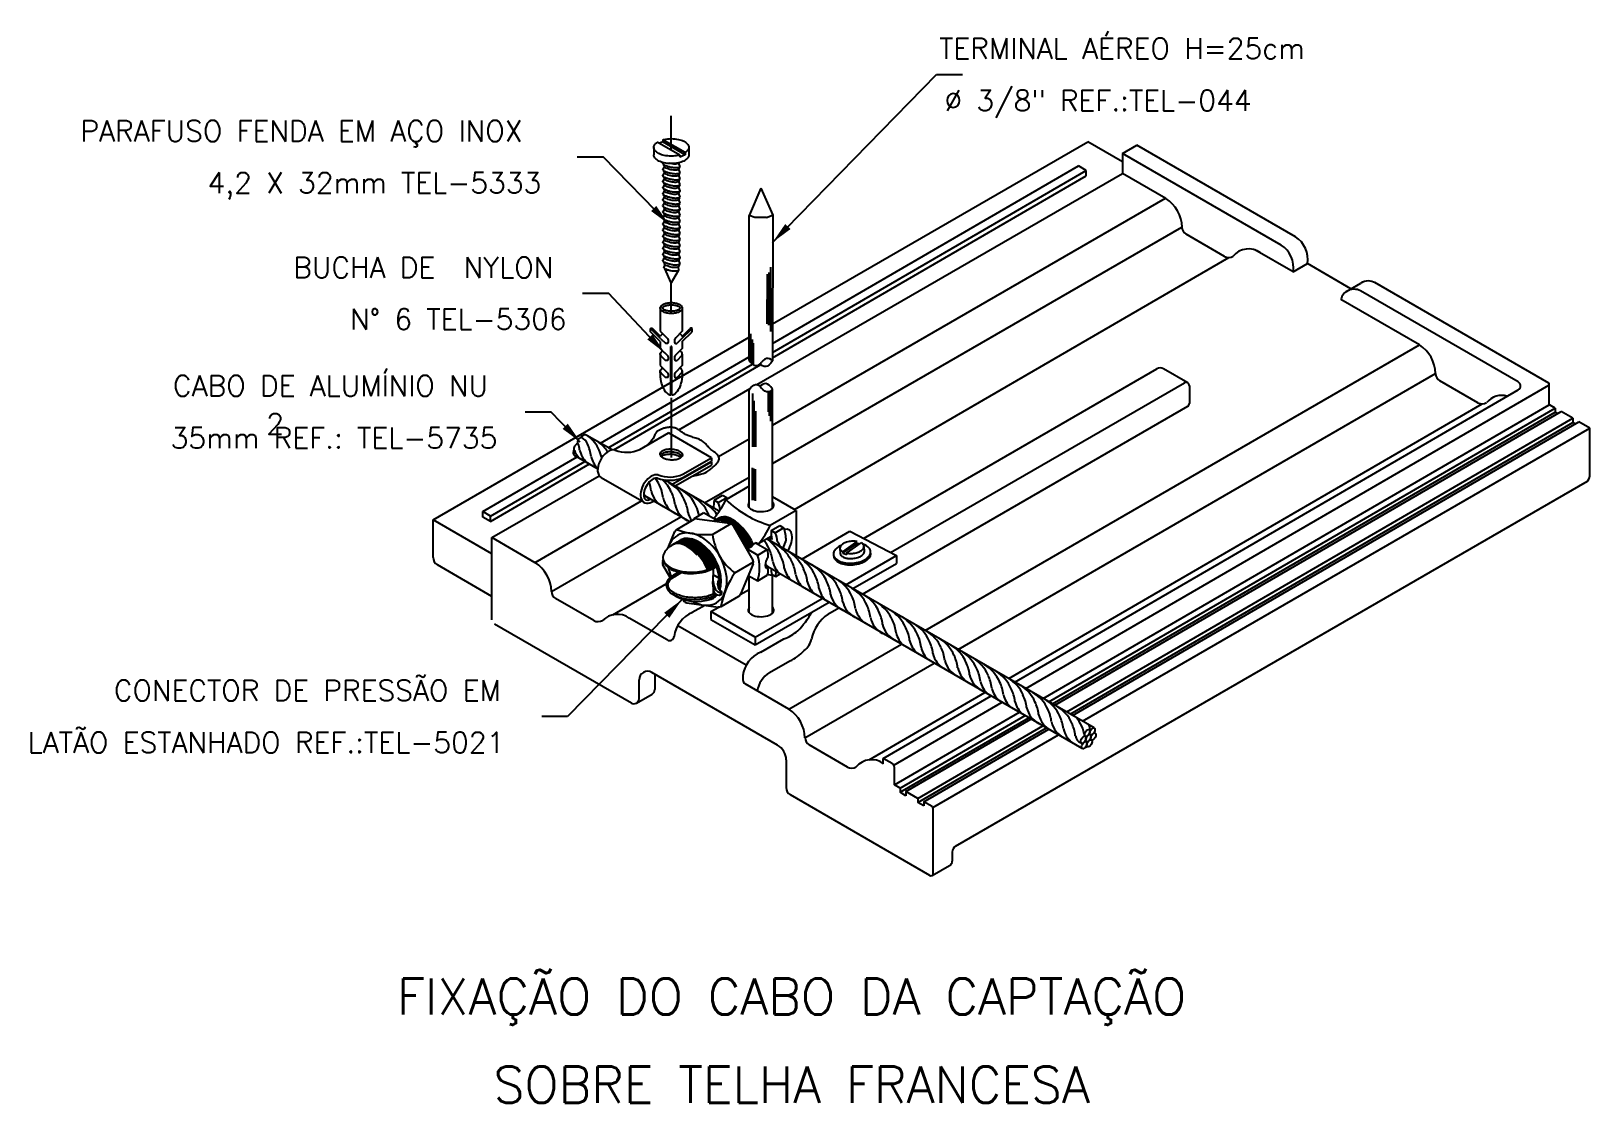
# Model space of a CAD drawing. Header units: millimetres. Extents: x -5651.9 to -5636.8, y -4743.5 to -4733.2.
import ezdxf
from ezdxf.enums import TextEntityAlignment as Align

# ---------------------------------------------------------------- set-up
doc = ezdxf.new("R2010")
doc.units = ezdxf.units.MM
doc.header["$LTSCALE"] = 10
doc.linetypes.add('DASHDOT', pattern=[1, 0.5, -0.25, 0, -0.25])
doc.layers.add('Termotécnica', color=7, linetype='Continuous')
doc.styles.add('r140', font='romans.shx')
doc.styles.add('r80', font='romans.shx')

msp = doc.modelspace()

# ---------------------------------------------------------------- texts
at = {"layer": 'Termotécnica', "color": 2, "style": 'r80'}
for s, p in [('TERMINAL AÉREO H=25cm', (-5643.096, -4733.462)), ('%%C 3/8" REF.:TEL-044', (-5643.045, -4733.965)), ('PARAFUSO FENDA EM AÇO INOX', (-5651.388, -4734.259)), ('4,2 X 32mm TEL-5333', (-5650.16, -4734.759)), ('BUCHA DE  NYLON', (-5649.333, -4735.576)), ('N%%D 6 TEL-5306', (-5648.784, -4736.076)), ('CABO DE ALUMÍNIO NU ', (-5650.494, -4736.718)), ('35mm REF.: TEL-5735', (-5650.516, -4737.222)), ('2', (-5649.593, -4737.086)), ('CONECTOR DE PRESSÃO EM', (-5651.065, -4739.659)), ('LATÃO ESTANHADO REF.:TEL-5021', (-5651.897, -4740.161))]:
    msp.add_text(s, height=0.2, dxfattribs=at).set_placement(p)
at = {"layer": 'Termotécnica', "color": 5, "style": 'r140'}
for s, p in [('FIXAÇÃO DO CABO DA CAPTAÇÃO', (-5644.52, -4742.793)), ('SOBRE TELHA FRANCESA', (-5644.52, -4743.644))]:
    msp.add_text(s, height=0.35, dxfattribs=at).set_placement(p, align=Align.BOTTOM_CENTER)

# ---------------------------------------------------------------- linework, layer by layer
at = {"layer": 'Termotécnica', "color": 2}
for p, q in [((-5644.704, -4735.234), (-5643.121, -4733.615)), ((-5643.121, -4733.615), (-5642.871, -4733.615)), ((-5645.851, -4734.317), (-5645.851, -4734.39)), ((-5645.6, -4734.392), (-5645.817, -4734.267)), ((-5645.764, -4734.264), (-5645.797, -4734.278)), ((-5645.547, -4734.368), (-5645.764, -4734.243)), ((-5645.764, -4734.243), (-5645.764, -4734.264)), ((-5645.547, -4734.389), (-5645.764, -4734.264)), ((-5645.513, -4734.317), (-5645.513, -4734.39)), ((-5644.704, -4736.02), (-5641.661, -4734.263)), ((-5641.325, -4734.458), (-5641.661, -4734.263)), ((-5646.591, -4734.409), (-5646.341, -4734.409)), ((-5645.705, -4735.06), (-5646.341, -4734.409)), ((-5645.614, -4734.469), (-5645.599, -4734.504)), ((-5645.547, -4734.389), (-5645.6, -4734.413)), ((-5645.6, -4734.392), (-5645.6, -4734.413)), ((-5645.547, -4734.368), (-5645.547, -4734.389)), ((-5645.749, -4734.499), (-5645.764, -4734.528)), ((-5645.749, -4734.558), (-5645.764, -4734.586)), ((-5645.749, -4734.616), (-5645.764, -4734.645)), ((-5645.761, -4734.478), (-5645.749, -4734.499)), ((-5645.761, -4734.536), (-5645.749, -4734.558)), ((-5645.761, -4734.595), (-5645.749, -4734.616)), ((-5645.603, -4734.509), (-5645.614, -4734.528)), ((-5645.614, -4734.528), (-5645.599, -4734.563)), ((-5645.603, -4734.568), (-5645.614, -4734.586)), ((-5645.614, -4734.586), (-5645.599, -4734.621)), ((-5644.855, -4736.607), (-5641.325, -4734.569)), ((-5644.704, -4736.21), (-5641.75, -4734.496)), ((-5644.704, -4736.297), (-5641.675, -4734.539)), ((-5644.704, -4736.348), (-5641.675, -4734.591)), ((-5641.675, -4734.539), (-5641.75, -4734.496)), ((-5641.675, -4734.591), (-5641.675, -4734.539)), ((-5640.906, -4734.81), (-5641.325, -4734.569)), ((-5645.749, -4734.675), (-5645.764, -4734.704)), ((-5645.749, -4734.734), (-5645.764, -4734.762)), ((-5645.761, -4734.653), (-5645.749, -4734.675)), ((-5645.761, -4734.712), (-5645.749, -4734.734)), ((-5645.761, -4734.771), (-5645.749, -4734.792)), ((-5645.603, -4734.627), (-5645.614, -4734.645)), ((-5645.614, -4734.645), (-5645.599, -4734.68)), ((-5645.603, -4734.685), (-5645.614, -4734.704)), ((-5645.614, -4734.704), (-5645.599, -4734.738)), ((-5645.603, -4734.744), (-5645.614, -4734.762)), ((-5645.614, -4734.762), (-5645.599, -4734.797)), ((-5644.817, -4734.71), (-5644.929, -4734.974)), ((-5644.817, -4734.71), (-5644.703, -4734.973)), ((-5645.749, -4734.792), (-5645.764, -4734.821)), ((-5645.749, -4734.851), (-5645.764, -4734.879)), ((-5645.749, -4734.91), (-5645.764, -4734.938)), ((-5645.761, -4734.829), (-5645.749, -4734.851)), ((-5645.761, -4734.888), (-5645.749, -4734.91)), ((-5645.603, -4734.803), (-5645.614, -4734.821)), ((-5645.614, -4734.821), (-5645.599, -4734.856)), ((-5645.603, -4734.861), (-5645.614, -4734.88)), ((-5645.614, -4734.88), (-5645.599, -4734.914)), ((-5645.603, -4734.92), (-5645.614, -4734.938)), ((-5644.704, -4736.999), (-5640.909, -4734.809)), ((-5645.749, -4734.968), (-5645.764, -4734.997)), ((-5645.749, -4735.027), (-5645.764, -4735.055)), ((-5645.761, -4734.947), (-5645.749, -4734.968)), ((-5645.761, -4735.005), (-5645.749, -4735.027)), ((-5645.761, -4735.064), (-5645.749, -4735.086)), ((-5645.614, -4734.938), (-5645.599, -4734.973)), ((-5645.603, -4734.978), (-5645.614, -4734.997)), ((-5645.614, -4734.997), (-5645.599, -4735.032)), ((-5645.603, -4735.037), (-5645.614, -4735.056)), ((-5645.614, -4735.056), (-5645.599, -4735.09)), ((-5644.929, -4736.374), (-5644.929, -4734.974)), ((-5644.876, -4734.994), (-5644.929, -4734.974)), ((-5644.764, -4734.994), (-5644.876, -4734.994)), ((-5644.764, -4734.994), (-5644.704, -4734.973)), ((-5644.704, -4734.973), (-5644.704, -4734.972)), ((-5644.703, -4734.973), (-5644.704, -4736.376)), ((-5645.749, -4735.086), (-5645.764, -4735.114)), ((-5645.749, -4735.144), (-5645.764, -4735.173)), ((-5645.749, -4735.203), (-5645.764, -4735.231)), ((-5645.761, -4735.123), (-5645.749, -4735.144)), ((-5645.761, -4735.181), (-5645.749, -4735.203)), ((-5645.603, -4735.096), (-5645.614, -4735.114)), ((-5645.614, -4735.114), (-5645.599, -4735.149)), ((-5645.603, -4735.154), (-5645.614, -4735.173)), ((-5645.614, -4735.173), (-5645.599, -4735.208)), ((-5645.603, -4735.213), (-5645.614, -4735.231)), ((-5644.704, -4737.37), (-5640.751, -4735.087)), ((-5640.341, -4735.369), (-5640.71, -4735.156)), ((-5645.749, -4735.261), (-5645.764, -4735.29)), ((-5645.749, -4735.32), (-5645.764, -4735.349)), ((-5645.761, -4735.24), (-5645.749, -4735.261)), ((-5645.761, -4735.298), (-5645.749, -4735.32)), ((-5645.761, -4735.357), (-5645.749, -4735.379)), ((-5645.614, -4735.231), (-5645.599, -4735.266)), ((-5645.603, -4735.272), (-5645.614, -4735.29)), ((-5645.614, -4735.29), (-5645.599, -4735.325)), ((-5645.603, -4735.33), (-5645.614, -4735.349)), ((-5645.614, -4735.349), (-5645.599, -4735.383)), ((-5639.678, -4735.519), (-5640.047, -4735.307)), ((-5645.749, -4735.379), (-5645.764, -4735.407)), ((-5645.749, -4735.439), (-5645.759, -4735.418)), ((-5645.745, -4735.448), (-5645.753, -4735.473)), ((-5645.682, -4735.625), (-5645.745, -4735.486)), ((-5645.617, -4735.509), (-5645.682, -4735.625)), ((-5645.617, -4735.471), (-5645.612, -4735.503)), ((-5645.603, -4735.389), (-5645.614, -4735.407)), ((-5645.614, -4735.407), (-5645.599, -4735.442)), ((-5645.602, -4735.447), (-5645.614, -4735.468)), ((-5644.493, -4737.812), (-5640.3, -4735.38)), ((-5646.539, -4735.726), (-5646.289, -4735.726)), ((-5645.744, -4736.302), (-5646.289, -4735.726)), ((-5638.458, -4736.224), (-5639.217, -4735.786)), ((-5645.788, -4735.868), (-5645.788, -4736.092)), ((-5645.576, -4735.868), (-5645.576, -4736.092)), ((-5645.782, -4736.164), (-5645.882, -4736.064)), ((-5645.882, -4736.097), (-5645.882, -4736.064)), ((-5645.788, -4736.192), (-5645.882, -4736.097)), ((-5645.787, -4736.142), (-5645.863, -4736.067)), ((-5645.788, -4736.092), (-5645.721, -4736.158)), ((-5645.576, -4736.092), (-5645.642, -4736.158)), ((-5645.582, -4736.164), (-5645.482, -4736.064)), ((-5645.576, -4736.142), (-5645.501, -4736.067)), ((-5645.576, -4736.192), (-5645.482, -4736.097)), ((-5645.482, -4736.097), (-5645.482, -4736.064)), ((-5647.982, -4737.913), (-5644.929, -4736.15)), ((-5645.788, -4736.192), (-5645.788, -4736.258)), ((-5645.788, -4736.258), (-5645.719, -4736.327)), ((-5645.782, -4736.164), (-5645.739, -4736.207)), ((-5645.688, -4736.709), (-5645.688, -4736.238)), ((-5645.676, -4736.238), (-5645.688, -4736.238)), ((-5645.676, -4736.709), (-5645.676, -4736.238)), ((-5645.576, -4736.258), (-5645.644, -4736.327)), ((-5645.582, -4736.164), (-5645.625, -4736.207)), ((-5645.576, -4736.192), (-5645.576, -4736.258)), ((-5643.23, -4738.979), (-5638.458, -4736.224)), ((-5646.365, -4737.173), (-5644.929, -4736.34)), ((-5646.29, -4737.216), (-5644.899, -4736.409)), ((-5646.237, -4737.237), (-5644.818, -4736.414)), ((-5645.788, -4736.313), (-5645.788, -4736.423)), ((-5645.788, -4736.423), (-5645.719, -4736.492)), ((-5645.782, -4736.329), (-5645.739, -4736.373)), ((-5645.576, -4736.423), (-5645.644, -4736.492)), ((-5645.582, -4736.329), (-5645.625, -4736.373)), ((-5645.576, -4736.313), (-5645.576, -4736.423)), ((-5645.782, -4736.494), (-5645.739, -4736.538)), ((-5645.582, -4736.494), (-5645.625, -4736.538)), ((-5642.912, -4739.163), (-5638.302, -4736.501)), ((-5637.893, -4736.782), (-5638.261, -4736.57)), ((-5645.61, -4737.043), (-5644.92, -4736.644)), ((-5644.929, -4737.796), (-5644.929, -4736.66)), ((-5644.704, -4737.796), (-5644.704, -4736.651)), ((-5646.843, -4736.872), (-5647.093, -4736.872)), ((-5646.561, -4737.161), (-5646.843, -4736.872)), ((-5642.423, -4739.445), (-5637.852, -4736.793)), ((-5642.035, -4739.669), (-5637.148, -4736.833)), ((-5641.979, -4739.701), (-5637.091, -4736.866)), ((-5637.148, -4736.833), (-5637.203, -4736.801)), ((-5637.148, -4736.833), (-5637.148, -4736.873)), ((-5637.125, -4736.886), (-5637.148, -4736.873)), ((-5636.976, -4736.932), (-5637.091, -4736.866)), ((-5641.864, -4739.767), (-5636.976, -4736.932)), ((-5641.807, -4739.8), (-5636.92, -4736.965)), ((-5641.712, -4739.855), (-5636.813, -4737.026)), ((-5636.976, -4736.932), (-5636.976, -4736.972)), ((-5636.954, -4736.985), (-5636.976, -4736.972)), ((-5636.813, -4737.026), (-5636.92, -4736.965)), ((-5636.813, -4737.488), (-5636.813, -4737.026)), ((-5646.252, -4737.238), (-5646.497, -4737.097)), ((-5645.987, -4737.233), (-5645.71, -4737.073)), ((-5645.295, -4737.313), (-5645.71, -4737.073)), ((-5645.226, -4737.301), (-5644.929, -4737.129)), ((-5647.503, -4737.833), (-5646.591, -4737.304)), ((-5646.394, -4737.419), (-5646.611, -4737.294)), ((-5645.572, -4737.473), (-5645.295, -4737.313)), ((-5645.295, -4737.313), (-5645.295, -4737.345)), ((-5647.428, -4737.877), (-5646.516, -4737.348)), ((-5647.428, -4737.928), (-5646.472, -4737.373)), ((-5645.673, -4737.569), (-5645.295, -4737.351)), ((-5645.645, -4737.585), (-5645.295, -4737.383)), ((-5645.571, -4737.504), (-5645.295, -4737.345)), ((-5645.295, -4737.351), (-5645.3, -4737.348)), ((-5645.295, -4737.351), (-5645.295, -4737.383)), ((-5647.414, -4738.084), (-5646.38, -4737.487)), ((-5645.945, -4737.745), (-5646.36, -4737.506)), ((-5645.22, -4737.83), (-5645.745, -4737.528)), ((-5645.361, -4737.749), (-5644.929, -4737.5)), ((-5644.929, -4737.587), (-5645.155, -4737.718)), ((-5642.937, -4741.062), (-5636.835, -4737.539)), ((-5646.998, -4738.324), (-5645.97, -4737.73)), ((-5645.938, -4737.681), (-5645.948, -4737.676)), ((-5645.503, -4737.932), (-5645.938, -4737.681)), ((-5644.477, -4737.822), (-5644.704, -4737.691)), ((-5647.414, -4738.241), (-5647.982, -4737.913)), ((-5647.982, -4738.275), (-5647.982, -4737.913)), ((-5647.503, -4737.885), (-5647.503, -4737.833)), ((-5647.428, -4737.877), (-5647.503, -4737.833)), ((-5647.428, -4737.928), (-5647.503, -4737.885)), ((-5647.428, -4737.928), (-5647.428, -4737.877)), ((-5646.84, -4738.603), (-5645.591, -4737.882)), ((-5644.477, -4737.822), (-5644.726, -4737.966)), ((-5644.477, -4737.822), (-5644.477, -4738.259)), ((-5644.717, -4738.072), (-5644.837, -4738.142)), ((-5644.422, -4738.291), (-5643.957, -4738.023)), ((-5643.957, -4738.023), (-5643.509, -4738.257)), ((-5646.995, -4738.326), (-5647.414, -4738.084)), ((-5647.414, -4738.876), (-5647.414, -4738.084)), ((-5644.957, -4738.193), (-5644.953, -4738.185)), ((-5644.955, -4738.196), (-5644.909, -4738.169)), ((-5644.953, -4738.185), (-5644.941, -4738.187)), ((-5644.941, -4738.187), (-5644.935, -4738.175)), ((-5644.935, -4738.175), (-5644.923, -4738.177)), ((-5644.923, -4738.177), (-5644.917, -4738.164)), ((-5644.917, -4738.164), (-5644.906, -4738.165)), ((-5644.909, -4738.169), (-5644.892, -4738.146)), ((-5644.906, -4738.165), (-5644.9, -4738.154)), ((-5644.9, -4738.154), (-5644.898, -4738.154)), ((-5644.892, -4738.146), (-5644.868, -4738.133)), ((-5644.2, -4738.42), (-5644.759, -4738.096)), ((-5644.054, -4738.187), (-5644.05, -4738.237)), ((-5644.027, -4738.22), (-5643.886, -4738.122)), ((-5644.027, -4738.22), (-5644.026, -4738.234)), ((-5644.026, -4738.234), (-5643.884, -4738.136)), ((-5643.989, -4738.233), (-5643.848, -4738.135)), ((-5643.987, -4738.232), (-5643.987, -4738.243)), ((-5643.884, -4738.136), (-5643.862, -4738.145)), ((-5643.817, -4738.217), (-5643.821, -4738.168)), ((-5647.414, -4738.651), (-5647.941, -4738.347)), ((-5645.297, -4738.392), (-5645.291, -4738.38)), ((-5645.291, -4738.38), (-5645.279, -4738.382)), ((-5645.279, -4738.382), (-5645.273, -4738.37)), ((-5645.273, -4738.37), (-5645.261, -4738.372)), ((-5645.23, -4738.354), (-5645.265, -4738.374)), ((-5645.261, -4738.372), (-5645.256, -4738.36)), ((-5645.256, -4738.36), (-5645.244, -4738.362)), ((-5645.244, -4738.362), (-5645.238, -4738.349)), ((-5645.238, -4738.35), (-5645.232, -4738.351)), ((-5644.416, -4738.56), (-5644.774, -4738.354)), ((-5644.056, -4738.329), (-5644.077, -4738.317)), ((-5644.026, -4738.234), (-5643.988, -4738.248)), ((-5643.996, -4738.538), (-5643.509, -4738.257)), ((-5643.989, -4738.233), (-5643.988, -4738.248)), ((-5643.93, -4738.576), (-5643.509, -4738.333)), ((-5643.509, -4738.257), (-5643.509, -4738.333)), ((-5646.245, -4738.828), (-5645.731, -4738.53)), ((-5645.609, -4738.416), (-5645.66, -4738.445)), ((-5645.583, -4738.421), (-5645.651, -4738.461)), ((-5645.316, -4738.4), (-5645.309, -4738.391)), ((-5645.309, -4738.391), (-5645.297, -4738.392)), ((-5644.929, -4738.81), (-5644.929, -4738.454)), ((-5644.704, -4738.81), (-5644.704, -4738.451)), ((-5644.691, -4738.45), (-5644.697, -4738.454)), ((-5641.598, -4739.921), (-5644.2, -4738.42)), ((-5646.43, -4738.884), (-5646.799, -4738.671)), ((-5645.578, -4738.681), (-5646.683, -4739.812)), ((-5645.291, -4738.673), (-5645.255, -4738.652)), ((-5645.247, -4738.633), (-5645.265, -4738.643)), ((-5645.016, -4738.634), (-5644.929, -4738.584)), ((-5644.873, -4739.044), (-5644.225, -4738.67)), ((-5641.714, -4740.12), (-5644.416, -4738.56)), ((-5645.3, -4738.798), (-5645.223, -4738.754)), ((-5645.3, -4738.798), (-5645.3, -4738.874)), ((-5644.873, -4739.044), (-5645.3, -4738.798)), ((-5644.873, -4739.12), (-5644.159, -4738.708)), ((-5646.067, -4739.682), (-5647.389, -4738.918)), ((-5645.721, -4739.072), (-5646.088, -4738.86)), ((-5645.3, -4738.874), (-5644.873, -4739.12)), ((-5644.873, -4739.044), (-5644.873, -4739.12)), ((-5644.547, -4739.74), (-5643.46, -4739.112)), ((-5644.655, -4740.087), (-5645.87, -4739.385)), ((-5645.841, -4739.402), (-5645.841, -4739.551)), ((-5644.391, -4740.016), (-5643.143, -4739.295)), ((-5645.993, -4739.639), (-5645.993, -4739.456)), ((-5644.547, -4739.74), (-5644.968, -4739.496)), ((-5643.773, -4740.228), (-5642.653, -4739.578)), ((-5646.018, -4739.682), (-5645.866, -4739.594)), ((-5646.683, -4739.812), (-5646.933, -4739.812)), ((-5643.472, -4740.502), (-5642.265, -4739.802)), ((-5643.416, -4740.535), (-5642.209, -4739.835)), ((-5643.301, -4740.601), (-5642.094, -4739.901)), ((-5643.244, -4740.634), (-5642.038, -4739.934)), ((-5643.156, -4740.688), (-5641.943, -4739.988)), ((-5643.982, -4740.298), (-5644.35, -4740.085)), ((-5644.573, -4740.229), (-5644.573, -4740.497)), ((-5643.472, -4740.502), (-5643.528, -4740.47)), ((-5643.186, -4741.345), (-5644.532, -4740.568)), ((-5643.472, -4740.502), (-5643.472, -4740.542)), ((-5643.416, -4740.575), (-5643.472, -4740.542)), ((-5643.416, -4740.535), (-5643.416, -4740.575)), ((-5643.301, -4740.601), (-5643.416, -4740.535)), ((-5643.301, -4740.601), (-5643.301, -4740.641)), ((-5643.164, -4740.68), (-5643.244, -4740.634)), ((-5643.244, -4740.634), (-5643.244, -4740.674)), ((-5643.244, -4740.674), (-5643.301, -4740.641)), ((-5643.153, -4741.326), (-5643.153, -4740.7)), ((-5642.97, -4741.119), (-5642.97, -4741.206)), ((-5643.164, -4741.345), (-5642.995, -4741.249))]:
    msp.add_line(p, q, dxfattribs=at)
at = {"layer": 'Termotécnica', "color": 1, "linetype": 'DASHDOT'}
for p, q in [((-5645.682, -4734.345), (-5645.682, -4734.013)), ((-5645.682, -4735.922), (-5645.682, -4735.625)), ((-5645.681, -4737.31), (-5645.681, -4736.735))]:
    msp.add_line(p, q, dxfattribs=at)
at = {"layer": 'Termotécnica', "color": 3}
for p, q in [((-5641.325, -4734.375), (-5641.186, -4734.295)), ((-5639.655, -4735.18), (-5641.186, -4734.295)), ((-5641.325, -4734.375), (-5641.325, -4734.569)), ((-5639.793, -4735.26), (-5641.325, -4734.375)), ((-5639.678, -4735.519), (-5639.54, -4735.439)), ((-5639.119, -4735.682), (-5639.54, -4735.439)), ((-5639.161, -4735.707), (-5639.023, -4735.627)), ((-5637.209, -4736.592), (-5638.89, -4735.621)), ((-5637.504, -4736.581), (-5639.028, -4735.701)), ((-5643.827, -4738.091), (-5640.995, -4736.455)), ((-5640.695, -4736.59), (-5640.929, -4736.455)), ((-5643.564, -4738.228), (-5640.728, -4736.59)), ((-5642.365, -4739.478), (-5637.504, -4736.658)), ((-5642.258, -4739.54), (-5637.209, -4736.611)), ((-5640.679, -4736.619), (-5640.679, -4736.788)), ((-5637.204, -4736.801), (-5637.204, -4736.601)), ((-5643.836, -4738.63), (-5640.695, -4736.816)), ((-5642.091, -4739.636), (-5637.204, -4736.801)), ((-5645.479, -4738.805), (-5645.359, -4738.736)), ((-5644.169, -4738.822), (-5644.063, -4738.761)), ((-5644.958, -4739.316), (-5645.62, -4738.934)), ((-5644.818, -4739.191), (-5644.596, -4739.062)), ((-5644.734, -4739.387), (-5644.539, -4739.274)), ((-5644.99, -4739.416), (-5644.99, -4739.458)), ((-5643.635, -4740.215), (-5642.595, -4739.612)), ((-5643.534, -4740.28), (-5642.488, -4739.673)), ((-5643.528, -4740.47), (-5642.321, -4739.77)), ((-5641.687, -4740.11), (-5641.668, -4740.099)), ((-5643.635, -4740.266), (-5643.635, -4740.215)), ((-5643.55, -4740.264), (-5643.635, -4740.215)), ((-5643.528, -4740.47), (-5643.528, -4740.302))]:
    msp.add_line(p, q, dxfattribs=at)
at = {"layer": 'Termotécnica', "color": 1}
for p, q in [((-5644.721, -4735.786), (-5644.721, -4735.475)), ((-5644.756, -4735.54), (-5644.756, -4735.787)), ((-5644.739, -4735.525), (-5644.739, -4735.787)), ((-5644.756, -4736.021), (-5644.756, -4735.787)), ((-5644.739, -4736.032), (-5644.739, -4735.787)), ((-5644.721, -4736.096), (-5644.721, -4735.786)), ((-5644.916, -4736.118), (-5644.916, -4736.385)), ((-5644.902, -4736.171), (-5644.902, -4736.4)), ((-5644.887, -4736.411), (-5644.887, -4736.208)), ((-5644.898, -4736.693), (-5644.898, -4737.209)), ((-5644.748, -4736.677), (-5644.748, -4736.871)), ((-5644.734, -4736.907), (-5644.734, -4736.673)), ((-5644.72, -4736.96), (-5644.72, -4736.666)), ((-5644.884, -4736.765), (-5644.884, -4737.209)), ((-5644.87, -4736.862), (-5644.87, -4737.209)), ((-5642.001, -4739.689), (-5637.148, -4736.873)), ((-5641.829, -4739.787), (-5636.976, -4736.972)), ((-5644.898, -4737.722), (-5644.898, -4737.409)), ((-5644.884, -4737.722), (-5644.884, -4737.416)), ((-5644.87, -4737.729), (-5644.87, -4737.423)), ((-5645.268, -4737.722), (-5645.186, -4737.674)), ((-5645.268, -4737.722), (-5645.229, -4737.744)), ((-5645.229, -4737.744), (-5645.147, -4737.697)), ((-5645.186, -4737.674), (-5645.147, -4737.697)), ((-5645.63, -4738.006), (-5645.46, -4737.907)), ((-5645.462, -4737.898), (-5645.37, -4737.845)), ((-5645.462, -4737.898), (-5645.452, -4737.904)), ((-5645.433, -4737.902), (-5645.12, -4737.944)), ((-5645.251, -4737.913), (-5645.37, -4737.845)), ((-5645.713, -4738.183), (-5645.649, -4738.026)), ((-5645.283, -4738.053), (-5645.104, -4737.949)), ((-5645.089, -4737.965), (-5644.895, -4738.3)), ((-5644.717, -4738.015), (-5644.635, -4737.968)), ((-5644.717, -4738.015), (-5644.678, -4738.037)), ((-5644.678, -4738.037), (-5644.597, -4737.99)), ((-5644.635, -4737.968), (-5644.597, -4737.99)), ((-5644.951, -4738.193), (-5644.848, -4738.252)), ((-5644.87, -4738.134), (-5644.756, -4738.199)), ((-5644.848, -4738.252), (-5644.756, -4738.199)), ((-5644.713, -4738.101), (-5644.74, -4738.085)), ((-5645.765, -4738.309), (-5645.761, -4738.299)), ((-5645.693, -4738.468), (-5645.763, -4738.347)), ((-5645.279, -4738.382), (-5645.279, -4738.442)), ((-5645.069, -4738.424), (-5644.89, -4738.321)), ((-5644.893, -4738.337), (-5645.013, -4738.629)), ((-5645.218, -4738.478), (-5645.279, -4738.442)), ((-5644.939, -4738.448), (-5644.848, -4738.5)), ((-5644.848, -4738.5), (-5644.756, -4738.447)), ((-5644.713, -4738.438), (-5644.674, -4738.46)), ((-5644.674, -4738.46), (-5644.631, -4738.435)), ((-5645.571, -4738.679), (-5645.563, -4738.692)), ((-5645.279, -4738.573), (-5645.279, -4738.638)), ((-5645.27, -4738.643), (-5645.279, -4738.638)), ((-5645.204, -4738.613), (-5645.195, -4738.608)), ((-5645.202, -4738.748), (-5645.031, -4738.65)), ((-5645.532, -4738.713), (-5645.229, -4738.754)), ((-5643.472, -4740.542), (-5642.231, -4739.822)), ((-5643.301, -4740.641), (-5642.06, -4739.921))]:
    msp.add_line(p, q, dxfattribs=at)
at = {"layer": 'Termotécnica', "color": 2}
for points in [[(-5645.851, -4734.317, -0.174705), (-5645.841, -4734.289, -0.06738), (-5645.817, -4734.267, -0.064948)], [(-5645.6, -4734.392, -0.016409), (-5645.614, -4734.395, -0.051099), (-5645.682, -4734.402, -0.051099), (-5645.751, -4734.395, -0.064948), (-5645.802, -4734.377, -0.104203), (-5645.841, -4734.346, -0.174705), (-5645.851, -4734.317, -0.174705)], [(-5645.764, -4734.243, -0.016409), (-5645.751, -4734.24, -0.051099), (-5645.682, -4734.233, -0.051099), (-5645.614, -4734.24, -0.064948), (-5645.562, -4734.258, -0.104203), (-5645.523, -4734.289, -0.174705), (-5645.513, -4734.317, -0.174705), (-5645.523, -4734.346, -0.06738), (-5645.547, -4734.368, -0.064948)], [(-5645.513, -4734.39, -0.174705), (-5645.523, -4734.418, -0.104203), (-5645.562, -4734.449, -0.064948), (-5645.614, -4734.467, -0.051099), (-5645.682, -4734.474, -0.051099), (-5645.751, -4734.467, -0.064948), (-5645.802, -4734.449, -0.104203), (-5645.841, -4734.418, -0.174705), (-5645.851, -4734.39, -0.174705)], [(-5645.787, -4736.142, -0.122515), (-5645.781, -4736.13, -0.074458), (-5645.764, -4736.115, -0.064948)], [(-5645.576, -4736.142, 0.122515), (-5645.582, -4736.13, 0.074458), (-5645.599, -4736.115, 0.064948)], [(-5645.788, -4736.313, -0.174705), (-5645.781, -4736.295, -0.074458), (-5645.764, -4736.28, -0.064948)], [(-5645.781, -4736.331, -0.174705), (-5645.788, -4736.313, -0.174705)], [(-5645.782, -4736.329, -0.021127), (-5645.783, -4736.328, -0.170198)], [(-5645.576, -4736.313, 0.174705), (-5645.582, -4736.295, 0.074458), (-5645.599, -4736.28, 0.064948)], [(-5645.582, -4736.331, 0.174705), (-5645.576, -4736.313, 0.174705)], [(-5645.582, -4736.329, 0.021127), (-5645.58, -4736.328, 0.170198)], [(-5645.788, -4736.478, -0.174705), (-5645.781, -4736.461, -0.074458), (-5645.764, -4736.445, -0.064948)], [(-5645.688, -4736.709, -0.153617), (-5645.717, -4736.696, -0.102796), (-5645.757, -4736.644, -0.062165), (-5645.779, -4736.576, -0.048405), (-5645.788, -4736.485, -0.005298), (-5645.788, -4736.475, -0.062165)], [(-5645.781, -4736.496, -0.174705), (-5645.788, -4736.478, -0.174705)], [(-5645.782, -4736.494, -0.021127), (-5645.783, -4736.493, -0.170198)], [(-5645.576, -4736.475, -0.005298), (-5645.576, -4736.485, -0.048405), (-5645.585, -4736.576, -0.062165), (-5645.607, -4736.644, -0.102796), (-5645.646, -4736.696, -0.153617), (-5645.676, -4736.709, -0.181773)], [(-5645.576, -4736.478, 0.174705), (-5645.582, -4736.461, 0.074458), (-5645.599, -4736.445, 0.064948)], [(-5645.582, -4736.494, 0.021127), (-5645.58, -4736.493, 0.170198)], [(-5645.58, -4736.493, 0.138405), (-5645.576, -4736.478, 0.174705)], [(-5645.787, -4737.289, -0.056274), (-5645.784, -4737.284, -0.104203), (-5645.758, -4737.265, -0.064948), (-5645.725, -4737.256, -0.051099), (-5645.681, -4737.254, -0.051099), (-5645.638, -4737.261, -0.064948), (-5645.606, -4737.274, -0.104203), (-5645.582, -4737.295, -0.056274), (-5645.579, -4737.3, -0.174705)], [(-5645.779, -4737.301, -0.076612), (-5645.759, -4737.288, -0.064948), (-5645.726, -4737.279, -0.051099), (-5645.682, -4737.277, -0.051099), (-5645.639, -4737.284, -0.064948), (-5645.607, -4737.297, -0.076612), (-5645.589, -4737.311, -0.056274)], [(-5644.044, -4738.161, 0.16143), (-5644.107, -4738.213, 0.163967), (-5644.116, -4738.247, 0.163967), (-5644.102, -4738.28, 0.105865), (-5644.058, -4738.312, 0.069333), (-5644.001, -4738.328, 0.055541), (-5643.928, -4738.33, 0.055541), (-5643.857, -4738.316, 0.069333), (-5643.804, -4738.291, 0.105865), (-5643.766, -4738.252, 0.163967), (-5643.757, -4738.218, 0.163967)], [(-5643.886, -4738.122, 0.016409), (-5643.895, -4738.12, 0.051099), (-5643.942, -4738.119, 0.051099), (-5643.989, -4738.128, 0.064948), (-5644.023, -4738.143, 0.104203), (-5644.048, -4738.167, 0.174705), (-5644.054, -4738.187, 0.174705), (-5644.045, -4738.206, 0.06738), (-5644.027, -4738.22, 0.064948)], [(-5644.05, -4738.237, 0.174705), (-5644.041, -4738.256, 0.104203), (-5644.012, -4738.275, 0.064948), (-5643.976, -4738.284, 0.051099), (-5643.929, -4738.285, 0.051099), (-5643.882, -4738.276, 0.064948), (-5643.848, -4738.261, 0.104203), (-5643.823, -4738.238, 0.174705), (-5643.817, -4738.217, 0.174705)], [(-5643.989, -4738.233, 0.016409), (-5643.98, -4738.235, 0.051099), (-5643.933, -4738.236, 0.051099), (-5643.886, -4738.227, 0.064948), (-5643.852, -4738.212, 0.104203), (-5643.827, -4738.188, 0.492299), (-5643.848, -4738.135, 0.174705)], [(-5643.757, -4738.218, 0.163967), (-5643.771, -4738.185, 0.134419), (-5643.829, -4738.148)], [(-5644.114, -4738.263, 0.163967), (-5644.1, -4738.296, 0.105865), (-5644.056, -4738.328, 0.069333), (-5644, -4738.344, 0.055541), (-5643.927, -4738.346, 0.055541), (-5643.855, -4738.332, 0.069333), (-5643.803, -4738.307, 0.105865), (-5643.764, -4738.268, 0.163967), (-5643.756, -4738.234, 0.163967)]]:
    msp.add_lwpolyline(points, format="xyb", dxfattribs=at)
at = {"layer": 'Termotécnica', "color": 1}
for points in [[(-5645.599, -4734.504, -0.24548), (-5645.605, -4734.51, -0.082009), (-5645.627, -4734.516, -0.04047), (-5645.652, -4734.515, -0.029714), (-5645.687, -4734.51, -0.029714), (-5645.72, -4734.501, -0.04047), (-5645.743, -4734.491, -0.082009), (-5645.762, -4734.477, -0.24548), (-5645.764, -4734.469, -0.24548)], [(-5645.614, -4734.469, -0.24548), (-5645.619, -4734.474, -0.082009), (-5645.637, -4734.479, -0.04047), (-5645.658, -4734.479, -0.029714), (-5645.686, -4734.474, -0.013189), (-5645.698, -4734.471, -0.04047)], [(-5645.599, -4734.563, -0.24548), (-5645.605, -4734.569, -0.082009), (-5645.627, -4734.574, -0.04047), (-5645.652, -4734.574, -0.029714), (-5645.687, -4734.569, -0.029714), (-5645.72, -4734.56, -0.04047), (-5645.743, -4734.55, -0.082009), (-5645.762, -4734.535, -0.24548), (-5645.764, -4734.528, -0.24548)], [(-5645.599, -4734.621, -0.24548), (-5645.605, -4734.627, -0.082009), (-5645.627, -4734.633, -0.04047), (-5645.652, -4734.633, -0.029714), (-5645.687, -4734.627, -0.029714), (-5645.72, -4734.618, -0.04047), (-5645.743, -4734.608, -0.082009), (-5645.762, -4734.594, -0.24548), (-5645.764, -4734.586, -0.24548)], [(-5645.614, -4734.528, -0.24548), (-5645.619, -4734.533, -0.082009), (-5645.637, -4734.537, -0.04047), (-5645.658, -4734.537, -0.029714), (-5645.686, -4734.533, -0.029714), (-5645.713, -4734.525, -0.04047), (-5645.732, -4734.517, -0.082009), (-5645.747, -4734.506, -0.24548), (-5645.749, -4734.499, -0.24548)], [(-5645.614, -4734.586, -0.24548), (-5645.619, -4734.592, -0.082009), (-5645.637, -4734.596, -0.04047), (-5645.658, -4734.596, -0.029714), (-5645.686, -4734.592, -0.029714), (-5645.713, -4734.584, -0.04047), (-5645.732, -4734.576, -0.082009), (-5645.747, -4734.564, -0.24548), (-5645.749, -4734.558, -0.24548)], [(-5645.614, -4734.645, -0.24548), (-5645.619, -4734.65, -0.082009), (-5645.637, -4734.655, -0.04047), (-5645.658, -4734.654, -0.029714), (-5645.686, -4734.65, -0.029714), (-5645.713, -4734.643, -0.04047), (-5645.732, -4734.634, -0.082009), (-5645.747, -4734.623, -0.24548), (-5645.749, -4734.616, -0.24548)], [(-5645.599, -4734.68, -0.24548), (-5645.605, -4734.686, -0.082009), (-5645.627, -4734.691, -0.04047), (-5645.652, -4734.691, -0.029714), (-5645.687, -4734.686, -0.029714), (-5645.72, -4734.677, -0.04047), (-5645.743, -4734.667, -0.082009), (-5645.762, -4734.653, -0.24548), (-5645.764, -4734.645, -0.24548)], [(-5645.599, -4734.738, -0.24548), (-5645.605, -4734.745, -0.082009), (-5645.627, -4734.75, -0.04047), (-5645.652, -4734.75, -0.029714), (-5645.687, -4734.745, -0.029714), (-5645.72, -4734.736, -0.04047), (-5645.743, -4734.725, -0.082009), (-5645.762, -4734.711, -0.24548), (-5645.764, -4734.704, -0.24548)], [(-5645.599, -4734.797, -0.24548), (-5645.605, -4734.803, -0.082009), (-5645.627, -4734.809, -0.04047), (-5645.652, -4734.809, -0.029714), (-5645.687, -4734.803, -0.029714), (-5645.72, -4734.794, -0.04047), (-5645.743, -4734.784, -0.082009), (-5645.762, -4734.77, -0.24548), (-5645.764, -4734.762, -0.24548)], [(-5645.614, -4734.704, -0.24548), (-5645.619, -4734.709, -0.082009), (-5645.637, -4734.713, -0.04047), (-5645.658, -4734.713, -0.029714), (-5645.686, -4734.709, -0.029714), (-5645.713, -4734.701, -0.04047), (-5645.732, -4734.693, -0.082009), (-5645.747, -4734.682, -0.24548), (-5645.749, -4734.675, -0.24548)], [(-5645.614, -4734.762, -0.24548), (-5645.619, -4734.767, -0.082009), (-5645.637, -4734.772, -0.04047), (-5645.658, -4734.772, -0.029714), (-5645.686, -4734.767, -0.029714), (-5645.713, -4734.76, -0.04047), (-5645.732, -4734.752, -0.082009), (-5645.747, -4734.74, -0.24548), (-5645.749, -4734.734, -0.24548)], [(-5645.599, -4734.856, -0.24548), (-5645.605, -4734.862, -0.082009), (-5645.627, -4734.867, -0.04047), (-5645.652, -4734.867, -0.029714), (-5645.687, -4734.862, -0.029714), (-5645.72, -4734.853, -0.04047), (-5645.743, -4734.843, -0.082009), (-5645.762, -4734.829, -0.24548), (-5645.764, -4734.821, -0.24548)], [(-5645.599, -4734.914, -0.24548), (-5645.605, -4734.921, -0.082009), (-5645.627, -4734.926, -0.04047), (-5645.652, -4734.926, -0.029714), (-5645.687, -4734.921, -0.029714), (-5645.72, -4734.911, -0.04047), (-5645.743, -4734.901, -0.082009), (-5645.762, -4734.887, -0.24548), (-5645.764, -4734.879, -0.24548)], [(-5645.614, -4734.821, -0.24548), (-5645.619, -4734.826, -0.082009), (-5645.637, -4734.831, -0.04047), (-5645.658, -4734.83, -0.029714), (-5645.686, -4734.826, -0.029714), (-5645.713, -4734.819, -0.04047), (-5645.732, -4734.81, -0.082009), (-5645.747, -4734.799, -0.24548), (-5645.749, -4734.792, -0.24548)], [(-5645.614, -4734.88, -0.24548), (-5645.619, -4734.885, -0.082009), (-5645.637, -4734.889, -0.04047), (-5645.658, -4734.889, -0.029714), (-5645.686, -4734.885, -0.029714), (-5645.713, -4734.877, -0.04047), (-5645.732, -4734.869, -0.082009), (-5645.747, -4734.857, -0.24548), (-5645.749, -4734.851, -0.24548)], [(-5645.614, -4734.938, -0.24548), (-5645.619, -4734.943, -0.082009), (-5645.637, -4734.948, -0.04047), (-5645.658, -4734.948, -0.029714), (-5645.686, -4734.943, -0.029714), (-5645.713, -4734.936, -0.04047), (-5645.732, -4734.928, -0.082009), (-5645.747, -4734.916, -0.24548), (-5645.749, -4734.91, -0.24548)], [(-5645.599, -4734.973, -0.24548), (-5645.605, -4734.979, -0.082009), (-5645.627, -4734.985, -0.04047), (-5645.652, -4734.984, -0.029714), (-5645.687, -4734.979, -0.029714), (-5645.72, -4734.97, -0.04047), (-5645.743, -4734.96, -0.082009), (-5645.762, -4734.946, -0.24548), (-5645.764, -4734.938, -0.24548)], [(-5645.599, -4735.032, -0.24548), (-5645.605, -4735.038, -0.082009), (-5645.627, -4735.043, -0.04047), (-5645.652, -4735.043, -0.029714), (-5645.687, -4735.038, -0.029714), (-5645.72, -4735.029, -0.04047), (-5645.743, -4735.019, -0.082009), (-5645.762, -4735.005, -0.24548), (-5645.764, -4734.997, -0.24548)], [(-5645.599, -4735.09, -0.24548), (-5645.605, -4735.097, -0.082009), (-5645.627, -4735.102, -0.04047), (-5645.652, -4735.102, -0.029714), (-5645.687, -4735.097, -0.029714), (-5645.72, -4735.087, -0.04047), (-5645.743, -4735.077, -0.082009), (-5645.762, -4735.063, -0.24548), (-5645.764, -4735.055, -0.24548)], [(-5645.614, -4734.997, -0.24548), (-5645.619, -4735.002, -0.082009), (-5645.637, -4735.006, -0.04047), (-5645.658, -4735.006, -0.029714), (-5645.686, -4735.002, -0.029714), (-5645.713, -4734.994, -0.04047), (-5645.732, -4734.986, -0.082009), (-5645.747, -4734.975, -0.24548), (-5645.749, -4734.968, -0.24548)], [(-5645.614, -4735.056, -0.24548), (-5645.619, -4735.061, -0.082009), (-5645.637, -4735.065, -0.04047), (-5645.658, -4735.065, -0.029714), (-5645.686, -4735.061, -0.029714), (-5645.713, -4735.053, -0.04047), (-5645.732, -4735.045, -0.082009), (-5645.747, -4735.033, -0.24548), (-5645.749, -4735.027, -0.24548)], [(-5645.599, -4735.149, -0.24548), (-5645.605, -4735.155, -0.082009), (-5645.627, -4735.161, -0.04047), (-5645.652, -4735.16, -0.029714), (-5645.687, -4735.155, -0.029714), (-5645.72, -4735.146, -0.04047), (-5645.743, -4735.136, -0.082009), (-5645.762, -4735.122, -0.24548), (-5645.764, -4735.114, -0.24548)], [(-5645.599, -4735.208, -0.24548), (-5645.605, -4735.214, -0.082009), (-5645.627, -4735.219, -0.04047), (-5645.652, -4735.219, -0.029714), (-5645.687, -4735.214, -0.029714), (-5645.72, -4735.205, -0.04047), (-5645.743, -4735.195, -0.082009), (-5645.762, -4735.18, -0.24548), (-5645.764, -4735.173, -0.24548)], [(-5645.614, -4735.114, -0.24548), (-5645.619, -4735.119, -0.082009), (-5645.637, -4735.124, -0.04047), (-5645.658, -4735.124, -0.029714), (-5645.686, -4735.119, -0.029714), (-5645.713, -4735.112, -0.04047), (-5645.732, -4735.103, -0.082009), (-5645.747, -4735.092, -0.24548), (-5645.749, -4735.086, -0.24548)], [(-5645.614, -4735.173, -0.24548), (-5645.619, -4735.178, -0.082009), (-5645.637, -4735.182, -0.04047), (-5645.658, -4735.182, -0.029714), (-5645.686, -4735.178, -0.029714), (-5645.713, -4735.17, -0.04047), (-5645.732, -4735.162, -0.082009), (-5645.747, -4735.151, -0.24548), (-5645.749, -4735.144, -0.24548)], [(-5645.614, -4735.231, -0.24548), (-5645.619, -4735.237, -0.082009), (-5645.637, -4735.241, -0.04047), (-5645.658, -4735.241, -0.029714), (-5645.686, -4735.237, -0.029714), (-5645.713, -4735.229, -0.04047), (-5645.732, -4735.221, -0.082009), (-5645.747, -4735.209, -0.24548), (-5645.749, -4735.203, -0.24548)], [(-5645.599, -4735.266, -0.24548), (-5645.605, -4735.272, -0.082009), (-5645.627, -4735.278, -0.04047), (-5645.652, -4735.278, -0.029714), (-5645.687, -4735.272, -0.029714), (-5645.72, -4735.263, -0.04047), (-5645.743, -4735.253, -0.082009), (-5645.762, -4735.239, -0.24548), (-5645.764, -4735.231, -0.24548)], [(-5645.599, -4735.325, -0.24548), (-5645.605, -4735.331, -0.082009), (-5645.627, -4735.337, -0.04047), (-5645.652, -4735.336, -0.029714), (-5645.687, -4735.331, -0.029714), (-5645.72, -4735.322, -0.04047), (-5645.743, -4735.312, -0.082009), (-5645.762, -4735.298, -0.24548), (-5645.764, -4735.29, -0.24548)], [(-5645.599, -4735.383, -0.24548), (-5645.605, -4735.39, -0.082009), (-5645.627, -4735.395, -0.04047), (-5645.652, -4735.395, -0.029714), (-5645.687, -4735.39, -0.029714), (-5645.72, -4735.381, -0.04047), (-5645.743, -4735.37, -0.082009), (-5645.762, -4735.356, -0.24548), (-5645.764, -4735.349, -0.24548)], [(-5645.614, -4735.29, -0.24548), (-5645.619, -4735.295, -0.082009), (-5645.637, -4735.3, -0.04047), (-5645.658, -4735.299, -0.029714), (-5645.686, -4735.295, -0.029714), (-5645.713, -4735.288, -0.04047), (-5645.732, -4735.279, -0.082009), (-5645.747, -4735.268, -0.24548), (-5645.749, -4735.261, -0.24548)], [(-5645.614, -4735.349, -0.24548), (-5645.619, -4735.354, -0.082009), (-5645.637, -4735.358, -0.04047), (-5645.658, -4735.358, -0.029714), (-5645.686, -4735.354, -0.029714), (-5645.713, -4735.346, -0.04047), (-5645.732, -4735.338, -0.082009), (-5645.747, -4735.327, -0.24548), (-5645.749, -4735.32, -0.24548)], [(-5645.599, -4735.442, -0.24548), (-5645.605, -4735.448, -0.082009), (-5645.627, -4735.454, -0.04047), (-5645.652, -4735.454, -0.029714), (-5645.687, -4735.448, -0.029714), (-5645.72, -4735.439, -0.04047), (-5645.743, -4735.429, -0.082009), (-5645.762, -4735.415, -0.24548), (-5645.764, -4735.407, -0.24548)], [(-5645.612, -4735.503, -0.24548), (-5645.616, -4735.509, -0.082009), (-5645.636, -4735.513, -0.04047), (-5645.657, -4735.513, -0.029714), (-5645.687, -4735.509, -0.029714), (-5645.715, -4735.501, -0.04047), (-5645.735, -4735.492, -0.082009), (-5645.751, -4735.48, -0.24548), (-5645.753, -4735.473, -0.24548)], [(-5645.614, -4735.407, -0.24548), (-5645.619, -4735.412, -0.082009), (-5645.637, -4735.417, -0.04047), (-5645.658, -4735.417, -0.029714), (-5645.686, -4735.412, -0.029714), (-5645.713, -4735.405, -0.04047), (-5645.732, -4735.397, -0.082009), (-5645.747, -4735.385, -0.24548), (-5645.749, -4735.379, -0.24548)], [(-5645.614, -4735.468, -0.24548), (-5645.619, -4735.473, -0.082009), (-5645.637, -4735.477, -0.04047), (-5645.658, -4735.477, -0.029714), (-5645.686, -4735.473, -0.029714), (-5645.713, -4735.465, -0.04047), (-5645.732, -4735.457, -0.082009), (-5645.747, -4735.445, -0.24548), (-5645.749, -4735.439, -0.24548)]]:
    msp.add_lwpolyline(points, format="xyb", dxfattribs=at)
at = {"layer": 'Termotécnica', "color": 2}
for points in [[(-5645.788, -4735.868, -0.174705), (-5645.781, -4735.85, -0.104203), (-5645.757, -4735.831, -0.064948), (-5645.725, -4735.82, -0.051099), (-5645.682, -4735.815, -0.051099), (-5645.639, -4735.82, -0.064948), (-5645.607, -4735.831, -0.104203), (-5645.582, -4735.85, -0.174705), (-5645.576, -4735.868, -0.174705), (-5645.582, -4735.886, -0.104203), (-5645.607, -4735.906, -0.064948), (-5645.639, -4735.917, -0.051099), (-5645.682, -4735.921, -0.051099), (-5645.725, -4735.917, -0.064948), (-5645.757, -4735.906, -0.104203), (-5645.781, -4735.886, -0.174705)], [(-5645.766, -4735.868, -0.174705), (-5645.765, -4735.864, -0.104203), (-5645.747, -4735.85, -0.064948), (-5645.72, -4735.841, -0.051099), (-5645.682, -4735.837, -0.051099), (-5645.643, -4735.841, -0.064948), (-5645.616, -4735.85, -0.104203), (-5645.599, -4735.864, -0.174705), (-5645.597, -4735.868, -0.174705), (-5645.599, -4735.873, -0.104203), (-5645.616, -4735.887, -0.064948), (-5645.643, -4735.896, -0.051099), (-5645.682, -4735.9, -0.051099), (-5645.72, -4735.896, -0.064948), (-5645.747, -4735.887, -0.104203), (-5645.765, -4735.873, -0.174705)], [(-5645.79, -4737.276, -0.174705), (-5645.782, -4737.258, -0.104203), (-5645.756, -4737.24, -0.064948), (-5645.723, -4737.23, -0.051099), (-5645.68, -4737.228, -0.051099), (-5645.636, -4737.235, -0.064948), (-5645.605, -4737.248, -0.104203), (-5645.581, -4737.269, -0.174705), (-5645.575, -4737.288, -0.174705), (-5645.583, -4737.305, -0.104203), (-5645.609, -4737.324, -0.064948), (-5645.642, -4737.333, -0.051099), (-5645.685, -4737.335, -0.051099), (-5645.729, -4737.329, -0.064948), (-5645.76, -4737.316, -0.104203), (-5645.784, -4737.294, -0.174705)]]:
    msp.add_lwpolyline(points, format="xyb", close=True, dxfattribs=at)
for points in [[(-5645.882, -4736.064), (-5645.877, -4736.062), (-5645.87, -4736.063), (-5645.863, -4736.067)], [(-5645.482, -4736.064), (-5645.487, -4736.062), (-5645.494, -4736.063), (-5645.501, -4736.067)], [(-5645.721, -4736.158), (-5645.72, -4736.16), (-5645.718, -4736.162), (-5645.717, -4736.164), (-5645.717, -4736.166), (-5645.716, -4736.167), (-5645.715, -4736.168), (-5645.715, -4736.17), (-5645.714, -4736.171), (-5645.714, -4736.172), (-5645.713, -4736.172), (-5645.713, -4736.173), (-5645.713, -4736.174), (-5645.713, -4736.175), (-5645.712, -4736.176), (-5645.712, -4736.177), (-5645.712, -4736.177), (-5645.712, -4736.178), (-5645.712, -4736.179), (-5645.712, -4736.18), (-5645.712, -4736.181), (-5645.711, -4736.182), (-5645.711, -4736.183), (-5645.711, -4736.184), (-5645.711, -4736.185), (-5645.711, -4736.186), (-5645.712, -4736.187), (-5645.712, -4736.188), (-5645.712, -4736.189), (-5645.712, -4736.19), (-5645.712, -4736.191), (-5645.712, -4736.192), (-5645.712, -4736.193), (-5645.712, -4736.194), (-5645.713, -4736.195), (-5645.713, -4736.196), (-5645.713, -4736.196), (-5645.713, -4736.197), (-5645.713, -4736.198), (-5645.713, -4736.199), (-5645.714, -4736.2), (-5645.714, -4736.201), (-5645.714, -4736.202), (-5645.715, -4736.202), (-5645.715, -4736.203), (-5645.715, -4736.204), (-5645.716, -4736.204), (-5645.716, -4736.205), (-5645.716, -4736.206), (-5645.717, -4736.206), (-5645.717, -4736.207), (-5645.718, -4736.207), (-5645.718, -4736.207), (-5645.719, -4736.208), (-5645.719, -4736.208), (-5645.72, -4736.208), (-5645.72, -4736.209), (-5645.721, -4736.209), (-5645.721, -4736.209), (-5645.722, -4736.209), (-5645.723, -4736.209), (-5645.723, -4736.209), (-5645.724, -4736.209), (-5645.725, -4736.21), (-5645.726, -4736.21), (-5645.727, -4736.21), (-5645.728, -4736.21), (-5645.729, -4736.21), (-5645.731, -4736.21), (-5645.732, -4736.209), (-5645.734, -4736.209), (-5645.736, -4736.208), (-5645.739, -4736.207)], [(-5645.642, -4736.158), (-5645.644, -4736.16), (-5645.645, -4736.162), (-5645.646, -4736.164), (-5645.647, -4736.166), (-5645.648, -4736.167), (-5645.648, -4736.168), (-5645.649, -4736.17), (-5645.649, -4736.171), (-5645.65, -4736.172), (-5645.65, -4736.172), (-5645.65, -4736.173), (-5645.651, -4736.174), (-5645.651, -4736.175), (-5645.651, -4736.176), (-5645.651, -4736.177), (-5645.651, -4736.177), (-5645.652, -4736.178), (-5645.652, -4736.179), (-5645.652, -4736.18), (-5645.652, -4736.181), (-5645.652, -4736.182), (-5645.652, -4736.183), (-5645.652, -4736.184), (-5645.652, -4736.185), (-5645.652, -4736.186), (-5645.652, -4736.187), (-5645.652, -4736.188), (-5645.652, -4736.189), (-5645.652, -4736.19), (-5645.651, -4736.191), (-5645.651, -4736.192), (-5645.651, -4736.193), (-5645.651, -4736.194), (-5645.651, -4736.195), (-5645.651, -4736.196), (-5645.651, -4736.196), (-5645.65, -4736.197), (-5645.65, -4736.198), (-5645.65, -4736.199), (-5645.65, -4736.2), (-5645.649, -4736.201), (-5645.649, -4736.202), (-5645.649, -4736.202), (-5645.649, -4736.203), (-5645.648, -4736.204), (-5645.648, -4736.204), (-5645.647, -4736.205), (-5645.647, -4736.206), (-5645.647, -4736.206), (-5645.646, -4736.207), (-5645.646, -4736.207), (-5645.645, -4736.207), (-5645.645, -4736.208), (-5645.644, -4736.208), (-5645.644, -4736.208), (-5645.643, -4736.209), (-5645.643, -4736.209), (-5645.642, -4736.209), (-5645.641, -4736.209), (-5645.641, -4736.209), (-5645.64, -4736.209), (-5645.639, -4736.209), (-5645.639, -4736.21), (-5645.638, -4736.21), (-5645.637, -4736.21), (-5645.636, -4736.21), (-5645.634, -4736.21), (-5645.633, -4736.21), (-5645.631, -4736.209), (-5645.629, -4736.209), (-5645.627, -4736.208), (-5645.625, -4736.207)], [(-5645.721, -4736.324), (-5645.72, -4736.326), (-5645.718, -4736.328), (-5645.717, -4736.329), (-5645.717, -4736.331), (-5645.716, -4736.332), (-5645.715, -4736.334), (-5645.715, -4736.335), (-5645.714, -4736.336), (-5645.714, -4736.337), (-5645.713, -4736.338), (-5645.713, -4736.339), (-5645.713, -4736.339), (-5645.713, -4736.34), (-5645.712, -4736.341), (-5645.712, -4736.342), (-5645.712, -4736.343), (-5645.712, -4736.343), (-5645.712, -4736.344), (-5645.712, -4736.345), (-5645.712, -4736.346), (-5645.711, -4736.347), (-5645.711, -4736.348), (-5645.711, -4736.349), (-5645.711, -4736.35), (-5645.711, -4736.351), (-5645.712, -4736.352), (-5645.712, -4736.353), (-5645.712, -4736.354), (-5645.712, -4736.355), (-5645.712, -4736.356), (-5645.712, -4736.357), (-5645.712, -4736.358), (-5645.712, -4736.359), (-5645.713, -4736.36), (-5645.713, -4736.361), (-5645.713, -4736.362), (-5645.713, -4736.363), (-5645.713, -4736.363), (-5645.713, -4736.364), (-5645.714, -4736.365), (-5645.714, -4736.366), (-5645.714, -4736.367), (-5645.715, -4736.368), (-5645.715, -4736.368), (-5645.715, -4736.369), (-5645.716, -4736.37), (-5645.716, -4736.37), (-5645.716, -4736.371), (-5645.717, -4736.371), (-5645.717, -4736.372), (-5645.718, -4736.372), (-5645.718, -4736.373), (-5645.719, -4736.373), (-5645.719, -4736.373), (-5645.72, -4736.374), (-5645.72, -4736.374), (-5645.721, -4736.374), (-5645.721, -4736.374), (-5645.722, -4736.374), (-5645.723, -4736.374), (-5645.723, -4736.375), (-5645.724, -4736.375), (-5645.725, -4736.375), (-5645.726, -4736.375), (-5645.727, -4736.375), (-5645.728, -4736.375), (-5645.729, -4736.375), (-5645.731, -4736.375), (-5645.732, -4736.375), (-5645.734, -4736.374), (-5645.736, -4736.373), (-5645.739, -4736.373)], [(-5645.642, -4736.324), (-5645.644, -4736.326), (-5645.645, -4736.328), (-5645.646, -4736.329), (-5645.647, -4736.331), (-5645.648, -4736.332), (-5645.648, -4736.334), (-5645.649, -4736.335), (-5645.649, -4736.336), (-5645.65, -4736.337), (-5645.65, -4736.338), (-5645.65, -4736.339), (-5645.651, -4736.339), (-5645.651, -4736.34), (-5645.651, -4736.341), (-5645.651, -4736.342), (-5645.651, -4736.343), (-5645.652, -4736.343), (-5645.652, -4736.344), (-5645.652, -4736.345), (-5645.652, -4736.346), (-5645.652, -4736.347), (-5645.652, -4736.348), (-5645.652, -4736.349), (-5645.652, -4736.35), (-5645.652, -4736.351), (-5645.652, -4736.352), (-5645.652, -4736.353), (-5645.652, -4736.354), (-5645.652, -4736.355), (-5645.651, -4736.356), (-5645.651, -4736.357), (-5645.651, -4736.358), (-5645.651, -4736.359), (-5645.651, -4736.36), (-5645.651, -4736.361), (-5645.651, -4736.362), (-5645.65, -4736.363), (-5645.65, -4736.363), (-5645.65, -4736.364), (-5645.65, -4736.365), (-5645.649, -4736.366), (-5645.649, -4736.367), (-5645.649, -4736.368), (-5645.649, -4736.368), (-5645.648, -4736.369), (-5645.648, -4736.37), (-5645.647, -4736.37), (-5645.647, -4736.371), (-5645.647, -4736.371), (-5645.646, -4736.372), (-5645.646, -4736.372), (-5645.645, -4736.373), (-5645.645, -4736.373), (-5645.644, -4736.373), (-5645.644, -4736.374), (-5645.643, -4736.374), (-5645.643, -4736.374), (-5645.642, -4736.374), (-5645.641, -4736.374), (-5645.641, -4736.374), (-5645.64, -4736.375), (-5645.639, -4736.375), (-5645.639, -4736.375), (-5645.638, -4736.375), (-5645.637, -4736.375), (-5645.636, -4736.375), (-5645.634, -4736.375), (-5645.633, -4736.375), (-5645.631, -4736.375), (-5645.629, -4736.374), (-5645.627, -4736.373), (-5645.625, -4736.373)], [(-5644.929, -4736.374), (-5644.914, -4736.394), (-5644.899, -4736.409), (-5644.884, -4736.419), (-5644.869, -4736.424), (-5644.854, -4736.424), (-5644.84, -4736.418), (-5644.825, -4736.407), (-5644.811, -4736.391)], [(-5644.704, -4736.379), (-5644.721, -4736.401), (-5644.737, -4736.417), (-5644.754, -4736.428), (-5644.77, -4736.433), (-5644.786, -4736.432), (-5644.802, -4736.426), (-5644.818, -4736.414), (-5644.825, -4736.407)], [(-5644.704, -4736.379), (-5644.713, -4736.369), (-5644.73, -4736.359), (-5644.746, -4736.354), (-5644.762, -4736.354), (-5644.779, -4736.361), (-5644.795, -4736.373), (-5644.811, -4736.391)], [(-5645.721, -4736.489), (-5645.72, -4736.491), (-5645.718, -4736.493), (-5645.717, -4736.495), (-5645.717, -4736.496), (-5645.716, -4736.498), (-5645.715, -4736.499), (-5645.715, -4736.5), (-5645.714, -4736.501), (-5645.714, -4736.502), (-5645.713, -4736.503), (-5645.713, -4736.504), (-5645.713, -4736.505), (-5645.713, -4736.505), (-5645.712, -4736.506), (-5645.712, -4736.507), (-5645.712, -4736.508), (-5645.712, -4736.509), (-5645.712, -4736.51), (-5645.712, -4736.51), (-5645.712, -4736.511), (-5645.711, -4736.512), (-5645.711, -4736.513), (-5645.711, -4736.514), (-5645.711, -4736.515), (-5645.711, -4736.516), (-5645.712, -4736.517), (-5645.712, -4736.518), (-5645.712, -4736.519), (-5645.712, -4736.52), (-5645.712, -4736.521), (-5645.712, -4736.522), (-5645.712, -4736.523), (-5645.712, -4736.524), (-5645.713, -4736.525), (-5645.713, -4736.526), (-5645.713, -4736.527), (-5645.713, -4736.528), (-5645.713, -4736.529), (-5645.713, -4736.53), (-5645.714, -4736.53), (-5645.714, -4736.531), (-5645.714, -4736.532), (-5645.715, -4736.533), (-5645.715, -4736.533), (-5645.715, -4736.534), (-5645.716, -4736.535), (-5645.716, -4736.535), (-5645.716, -4736.536), (-5645.717, -4736.537), (-5645.717, -4736.537), (-5645.718, -4736.537), (-5645.718, -4736.538), (-5645.719, -4736.538), (-5645.719, -4736.538), (-5645.72, -4736.539), (-5645.72, -4736.539), (-5645.721, -4736.539), (-5645.721, -4736.539), (-5645.722, -4736.54), (-5645.723, -4736.54), (-5645.723, -4736.54), (-5645.724, -4736.54), (-5645.725, -4736.54), (-5645.726, -4736.54), (-5645.727, -4736.54), (-5645.728, -4736.54), (-5645.729, -4736.54), (-5645.731, -4736.54), (-5645.732, -4736.54), (-5645.734, -4736.539), (-5645.736, -4736.539), (-5645.739, -4736.538)], [(-5645.642, -4736.489), (-5645.644, -4736.491), (-5645.645, -4736.493), (-5645.646, -4736.495), (-5645.647, -4736.496), (-5645.648, -4736.498), (-5645.648, -4736.499), (-5645.649, -4736.5), (-5645.649, -4736.501), (-5645.65, -4736.502), (-5645.65, -4736.503), (-5645.65, -4736.504), (-5645.651, -4736.505), (-5645.651, -4736.505), (-5645.651, -4736.506), (-5645.651, -4736.507), (-5645.651, -4736.508), (-5645.652, -4736.509), (-5645.652, -4736.51), (-5645.652, -4736.51), (-5645.652, -4736.511), (-5645.652, -4736.512), (-5645.652, -4736.513), (-5645.652, -4736.514), (-5645.652, -4736.515), (-5645.652, -4736.516), (-5645.652, -4736.517), (-5645.652, -4736.518), (-5645.652, -4736.519), (-5645.652, -4736.52), (-5645.651, -4736.521), (-5645.651, -4736.522), (-5645.651, -4736.523), (-5645.651, -4736.524), (-5645.651, -4736.525), (-5645.651, -4736.526), (-5645.651, -4736.527), (-5645.65, -4736.528), (-5645.65, -4736.529), (-5645.65, -4736.53), (-5645.65, -4736.53), (-5645.649, -4736.531), (-5645.649, -4736.532), (-5645.649, -4736.533), (-5645.649, -4736.533), (-5645.648, -4736.534), (-5645.648, -4736.535), (-5645.647, -4736.535), (-5645.647, -4736.536), (-5645.647, -4736.537), (-5645.646, -4736.537), (-5645.646, -4736.537), (-5645.645, -4736.538), (-5645.645, -4736.538), (-5645.644, -4736.538), (-5645.644, -4736.539), (-5645.643, -4736.539), (-5645.643, -4736.539), (-5645.642, -4736.539), (-5645.641, -4736.54), (-5645.641, -4736.54), (-5645.64, -4736.54), (-5645.639, -4736.54), (-5645.639, -4736.54), (-5645.638, -4736.54), (-5645.637, -4736.54), (-5645.636, -4736.54), (-5645.634, -4736.54), (-5645.633, -4736.54), (-5645.631, -4736.54), (-5645.629, -4736.539), (-5645.627, -4736.539), (-5645.625, -4736.538)], [(-5644.929, -4736.657), (-5644.914, -4736.636), (-5644.899, -4736.621), (-5644.884, -4736.611), (-5644.869, -4736.606), (-5644.854, -4736.607), (-5644.84, -4736.613), (-5644.825, -4736.624), (-5644.811, -4736.64)], [(-5644.704, -4736.652), (-5644.721, -4736.63), (-5644.737, -4736.613), (-5644.754, -4736.602), (-5644.77, -4736.597), (-5644.786, -4736.598), (-5644.802, -4736.605), (-5644.818, -4736.617), (-5644.825, -4736.624)], [(-5644.704, -4736.652), (-5644.713, -4736.661), (-5644.73, -4736.672), (-5644.746, -4736.677), (-5644.762, -4736.676), (-5644.779, -4736.67), (-5644.795, -4736.658), (-5644.811, -4736.64)]]:
    msp.add_lwpolyline(points, dxfattribs=at)
at = {"layer": 'Termotécnica', "color": 1}
msp.add_lwpolyline([(-5645.481, -4737.49), (-5645.436, -4737.48), (-5645.401, -4737.472), (-5645.374, -4737.464), (-5645.354, -4737.457), (-5645.339, -4737.45), (-5645.328, -4737.444), (-5645.319, -4737.437), (-5645.311, -4737.431), (-5645.303, -4737.424), (-5645.294, -4737.417), (-5645.286, -4737.41), (-5645.277, -4737.402), (-5645.269, -4737.394), (-5645.26, -4737.386), (-5645.252, -4737.378), (-5645.245, -4737.369), (-5645.238, -4737.361), (-5645.232, -4737.352), (-5645.227, -4737.344), (-5645.224, -4737.335), (-5645.221, -4737.326), (-5645.221, -4737.317), (-5645.223, -4737.308), (-5645.226, -4737.299), (-5645.232, -4737.29), (-5645.24, -4737.281), (-5645.249, -4737.272), (-5645.259, -4737.263), (-5645.27, -4737.255), (-5645.281, -4737.247), (-5645.291, -4737.239), (-5645.3, -4737.232), (-5645.308, -4737.226), (-5645.314, -4737.22), (-5645.32, -4737.215), (-5645.324, -4737.209), (-5645.329, -4737.204), (-5645.333, -4737.199), (-5645.337, -4737.194), (-5645.341, -4737.189), (-5645.346, -4737.183), (-5645.352, -4737.178), (-5645.358, -4737.172), (-5645.365, -4737.165), (-5645.373, -4737.159), (-5645.381, -4737.153), (-5645.39, -4737.148), (-5645.4, -4737.142), (-5645.41, -4737.137), (-5645.422, -4737.132), (-5645.434, -4737.128), (-5645.446, -4737.124), (-5645.458, -4737.12), (-5645.47, -4737.116), (-5645.481, -4737.112), (-5645.492, -4737.109), (-5645.502, -4737.105), (-5645.512, -4737.102), (-5645.521, -4737.099), (-5645.529, -4737.095), (-5645.537, -4737.091), (-5645.545, -4737.087), (-5645.553, -4737.083), (-5645.561, -4737.078), (-5645.568, -4737.073), (-5645.576, -4737.067), (-5645.584, -4737.062), (-5645.592, -4737.056), (-5645.6, -4737.05), (-5645.608, -4737.045), (-5645.616, -4737.04), (-5645.624, -4737.035), (-5645.632, -4737.031), (-5645.641, -4737.028), (-5645.649, -4737.025), (-5645.658, -4737.023), (-5645.666, -4737.022), (-5645.674, -4737.02), (-5645.683, -4737.02), (-5645.691, -4737.019), (-5645.699, -4737.019), (-5645.707, -4737.02), (-5645.715, -4737.02), (-5645.722, -4737.021), (-5645.73, -4737.023), (-5645.738, -4737.024), (-5645.745, -4737.026), (-5645.753, -4737.029), (-5645.76, -4737.031), (-5645.768, -4737.034), (-5645.776, -4737.037), (-5645.783, -4737.04), (-5645.79, -4737.043), (-5645.797, -4737.046), (-5645.803, -4737.05), (-5645.809, -4737.053), (-5645.814, -4737.057), (-5645.819, -4737.06), (-5645.824, -4737.064), (-5645.828, -4737.068), (-5645.831, -4737.072), (-5645.835, -4737.078), (-5645.838, -4737.083), (-5645.841, -4737.09), (-5645.844, -4737.097), (-5645.847, -4737.105), (-5645.852, -4737.115), (-5645.858, -4737.126), (-5645.867, -4737.14), (-5645.879, -4737.155), (-5645.895, -4737.172), (-5645.915, -4737.192)], dxfattribs=at)
at = {"layer": 'Termotécnica', "color": 2}
for centre, radius, start, end in [((-5641.091, -4735.097), 0.341, 1.5588, 57.0767), ((-5640.669, -4735.085), 0.082, 181.5588, 240), ((-5640.3, -4735.298), 0.082, 240, 301.4121), ((-5640.11, -4735.487), 0.19, 52.496, 140.9325), ((-5638.643, -4736.51), 0.341, 1.5588, 57.0767), ((-5638.22, -4736.499), 0.082, 181.5588, 240), ((-5637.661, -4736.901), 0.19, 73.7462, 140.9325), ((-5637.852, -4736.711), 0.082, 240, 301.4121), ((-5646.112, -4736.954), 0.306, 248.6682, 294.1674), ((-5645.697, -4737.194), 0.305, 248.6624, 294.2328), ((-5645.701, -4737.206), 0.325, 249.5412, 293.5143), ((-5636.878, -4737.488), 0.0656, 300, 360), ((-5645.94, -4737.343), 0.87, 320.7146, 334.4926), ((-5644.449, -4736.991), 1.013, 225.8241, 254.1759), ((-5644.605, -4737.212), 0.95, 225.7996, 227.3595), ((-5645.511, -4737.591), 0.87, 320.7146, 334.4926), ((-5645.599, -4738.311), 0.171, 113.8674, 152.8337), ((-5644.561, -4737.167), 1.013, 252.3631, 254.1759), ((-5647.9, -4738.275), 0.082, 180, 240), ((-5647.18, -4738.612), 0.341, 1.5588, 57.0767), ((-5645.611, -4738.249), 0.159, 200.5552, 242.6808), ((-5644.746, -4738.567), 0.123, 66.6906, 94.2091), ((-5646.758, -4738.6), 0.082, 181.5588, 240), ((-5645.439, -4738.292), 0.409, 234.9384, 291.1319), ((-5646.203, -4739.026), 0.202, 55.2022, 135.0799), ((-5646.389, -4738.813), 0.082, 240, 301.4121), ((-5645.911, -4739.456), 0.082, 60, 180), ((-5645.891, -4739.551), 0.0492, 300, 360), ((-5646.043, -4739.639), 0.0492, 240, 0), ((-5644.732, -4740.026), 0.341, 1.5588, 57.0767), ((-5644.309, -4740.014), 0.082, 181.5588, 240), ((-5644.737, -4740.229), 0.164, 0, 60), ((-5643.94, -4740.227), 0.082, 240, 301.4121), ((-5643.75, -4740.417), 0.19, 52.496, 140.9325), ((-5644.491, -4740.497), 0.082, 180, 240), ((-5643.175, -4740.7), 0.0222, 0, 60), ((-5642.905, -4741.119), 0.0656, 120, 180), ((-5643.019, -4741.206), 0.0492, 300, 0), ((-5643.175, -4741.326), 0.0222, 240, 0)]:
    msp.add_arc(centre, radius, start, end, dxfattribs=at)
at = {"layer": 'Termotécnica', "color": 3}
for centre, radius, start, end in [((-5639.798, -4735.398), 0.261, 350.9324, 56.7441), ((-5639.936, -4735.478), 0.261, 350.9324, 56.7441), ((-5638.952, -4735.736), 0.13, 58.2263, 123.0412), ((-5639.09, -4735.816), 0.13, 61.7737, 166.6029), ((-5640.962, -4736.512), 0.0656, 60, 120), ((-5640.712, -4736.619), 0.0328, 0, 120), ((-5637.526, -4736.62), 0.0444, 300.1178, 60), ((-5637.215, -4736.601), 0.0111, 300.1178, 60), ((-5640.712, -4736.788), 0.0328, 300, 360), ((-5645.364, -4739.075), 0.293, 113.0548, 172.8927), ((-5645.103, -4738.364), 0.893, 316.0258, 330.4525), ((-5643.947, -4739.141), 0.388, 124.841, 168.1144), ((-5644.746, -4738.644), 0.444, 289.832, 310.0807), ((-5645.699, -4739.033), 0.0444, 240, 353.0801), ((-5644.509, -4739.024), 0.186, 305.7659, 348.5101), ((-5644.712, -4739.45), 0.281, 112.3823, 173.0801), ((-5644.693, -4738.915), 0.391, 293.2644, 318.4125), ((-5644.593, -4739.61), 0.264, 122.4678, 169.6357), ((-5644.946, -4739.458), 0.0444, 180, 240), ((-5643.572, -4740.302), 0.0444, 0, 60)]:
    msp.add_arc(centre, radius, start, end, dxfattribs=at)
at = {"layer": 'Termotécnica', "color": 1}
for centre, radius, start, end in [((-5646.608, -4737.225), 0.124, 21.6228, 60.3185), ((-5646.692, -4737.374), 0.34, 23.2728, 52.4583), ((-5649.904, -4739.982), 4.492, 39.2982, 39.34), ((-5646.624, -4737.475), 0.394, 33.8362, 52.4876), ((-5646.391, -4737.154), 0.243, 201.1173, 221.7952), ((-5646.692, -4737.237), 0.124, 359.665, 27.4642), ((-5646.34, -4737.186), 0.234, 193.1912, 228.1839), ((-5646.815, -4737.339), 0.36, 5.9132, 26.348), ((-5646.229, -4737.249), 0.234, 193.1912, 225.4078), ((-5646.702, -4737.399), 0.36, 14.0389, 26.348), ((-5646.512, -4737.539), 0.394, 49.5848, 52.7399), ((-5644.55, -4735.551), 2.674, 221.7218, 221.7703), ((-5646.235, -4737.671), 0.36, 5.9132, 19.8873), ((-5646.109, -4737.712), 0.34, 23.2728, 36.5836), ((-5646.119, -4737.738), 0.36, 5.9132, 26.348), ((-5645.994, -4737.779), 0.34, 23.2728, 48.7728), ((-5645.87, -4737.851), 0.34, 23.2728, 60.5423), ((-5645.754, -4737.917), 0.34, 23.2728, 60.5423), ((-5645.773, -4737.509), 0.234, 221.4593, 241.6884), ((-5645.649, -4737.581), 0.234, 193.1912, 241.6884), ((-5645.533, -4737.647), 0.234, 193.1912, 241.6884), ((-5646.004, -4737.804), 0.36, 5.9132, 26.348), ((-5645.418, -4737.714), 0.234, 193.1912, 241.6884), ((-5645.88, -4737.876), 0.36, 5.9132, 26.348), ((-5645.639, -4737.984), 0.34, 23.2728, 60.5423), ((-5645.524, -4738.05), 0.34, 33.8613, 60.5423), ((-5645.012, -4737.774), 0.261, 168.4299, 185.78), ((-5645.497, -4737.854), 0.29, 7.7025, 22.3627), ((-5645.419, -4737.808), 0.294, 19.5202, 22.2932), ((-5645.294, -4737.786), 0.234, 193.1912, 215.5131), ((-5645.083, -4738.022), 0.399, 161.8949, 163.8067), ((-5645.439, -4737.944), 0.0425, 82.4065, 120), ((-5645.765, -4737.943), 0.36, 11.7651, 26.348), ((-5645.65, -4738.009), 0.36, 21.5302, 26.348), ((-5645.609, -4738.043), 0.0425, 120, 157.5935), ((-5645.35, -4737.22), 0.835, 250.263, 274.55), ((-5644.758, -4737.997), 0.528, 186.0412, 233.9588), ((-5645.126, -4737.986), 0.0425, 30, 82.4065), ((-5644.45, -4738.046), 0.268, 173.321, 191.8462), ((-5644.946, -4738.147), 0.29, 4.2391, 22.3627), ((-5644.868, -4738.101), 0.294, 356.983, 22.2932), ((-5645.172, -4738.287), 0.36, 22.1037, 24.118), ((-5645.096, -4738.356), 0.394, 24.5557, 38.1748), ((-5644.984, -4738.421), 0.394, 24.5557, 55.2338), ((-5644.868, -4738.25), 0.123, 348.6863, 24.4136), ((-5645.061, -4738.352), 0.36, 5.9132, 26.348), ((-5644.874, -4738.484), 0.394, 24.5557, 56.9626), ((-5644.727, -4738.2), 0.102, 16.6084, 46.4616), ((-5644.762, -4738.549), 0.394, 24.5557, 56.9626), ((-5645.726, -4738.326), 0.0425, 157.5935, 210), ((-5644.932, -4738.321), 0.0425, 337.5935, 30), ((-5645.228, -4738.376), 0.399, 341.8949, 18.1051), ((-5644.586, -4738.197), 0.234, 216.6258, 228.1839), ((-5644.475, -4738.261), 0.234, 193.1912, 228.1839), ((-5644.949, -4738.417), 0.36, 5.9132, 26.348), ((-5644.363, -4738.326), 0.234, 193.1912, 228.1839), ((-5644.839, -4738.48), 0.36, 5.9132, 26.348), ((-5644.651, -4738.614), 0.394, 24.5557, 56.9626), ((-5644.491, -4738.644), 0.34, 23.2728, 60.5423), ((-5644.992, -4738.526), 0.291, 172.9828, 195.5581), ((-5645.029, -4738.474), 0.252, 172.6557, 204.3164), ((-5645.142, -4738.531), 0.0931, 144.6582, 235.3825), ((-5644.381, -4738.898), 0.835, 145.45, 169.737), ((-5644.875, -4738.395), 0.13, 336.4075, 4.6687), ((-5644.45, -4738.383), 0.268, 180.6139, 191.8462), ((-5644.798, -4738.42), 0.128, 342.2338, 3.1981), ((-5644.253, -4738.39), 0.234, 193.1912, 228.1839), ((-5644.727, -4738.545), 0.36, 5.9132, 26.348), ((-5644.141, -4738.455), 0.234, 193.1912, 228.1839), ((-5644.615, -4738.61), 0.36, 5.9132, 26.348), ((-5644.376, -4738.711), 0.34, 23.2728, 60.5423), ((-5644.502, -4738.67), 0.36, 5.9132, 26.348), ((-5644.252, -4738.783), 0.34, 23.2728, 60.5423), ((-5645.219, -4738.582), 0.058, 202.9299, 268.8662), ((-5645.2, -4738.547), 0.0667, 208.085, 266.6116), ((-5645.053, -4738.613), 0.0425, 300, 337.5935), ((-5644.029, -4738.519), 0.234, 193.1912, 228.1839), ((-5643.916, -4738.579), 0.234, 193.1912, 241.6884), ((-5644.386, -4738.736), 0.36, 5.9132, 26.348), ((-5644.107, -4738.868), 0.34, 23.2728, 60.5423), ((-5644.262, -4738.808), 0.36, 5.9132, 26.348), ((-5643.989, -4738.933), 0.34, 23.2728, 60.5423), ((-5645.526, -4738.671), 0.0425, 210, 262.4065), ((-5645.223, -4738.711), 0.0425, 262.4065, 300), ((-5643.8, -4738.646), 0.234, 193.1912, 241.6884), ((-5643.676, -4738.718), 0.234, 193.1912, 241.6884), ((-5644.118, -4738.893), 0.36, 5.9132, 26.348), ((-5643.904, -4739.045), 0.394, 24.5557, 56.9626), ((-5644, -4738.958), 0.36, 5.9132, 26.348), ((-5643.775, -4739.118), 0.394, 24.5557, 56.9626), ((-5643.532, -4738.803), 0.234, 193.1912, 241.6884), ((-5643.414, -4738.868), 0.234, 193.1912, 241.6884), ((-5643.869, -4739.041), 0.36, 5.9132, 26.348), ((-5643.663, -4739.183), 0.394, 24.5557, 56.9626), ((-5643.739, -4739.115), 0.36, 5.9132, 26.348), ((-5643.504, -4739.214), 0.34, 23.2728, 60.5423), ((-5643.389, -4739.28), 0.34, 23.2728, 60.5423), ((-5643.283, -4738.95), 0.234, 193.1912, 228.1839), ((-5643.153, -4739.024), 0.234, 193.1912, 228.1839), ((-5643.628, -4739.179), 0.36, 5.9132, 26.348), ((-5643.514, -4739.239), 0.36, 5.9132, 26.348), ((-5643.265, -4739.352), 0.34, 23.2728, 60.5423), ((-5643.149, -4739.419), 0.34, 23.2728, 60.5423), ((-5643.042, -4739.089), 0.234, 193.1912, 228.1839), ((-5642.928, -4739.149), 0.234, 193.1912, 241.6884), ((-5643.399, -4739.306), 0.36, 5.9132, 26.348), ((-5642.813, -4739.215), 0.234, 193.1912, 241.6884), ((-5643.275, -4739.378), 0.36, 5.9132, 26.348), ((-5643.091, -4739.513), 0.394, 24.5557, 55.2338), ((-5643.16, -4739.444), 0.36, 5.9132, 26.348), ((-5642.981, -4739.576), 0.394, 24.5557, 56.9626), ((-5642.689, -4739.287), 0.234, 193.1912, 241.6884), ((-5642.574, -4739.354), 0.234, 193.1912, 241.6884), ((-5643.056, -4739.509), 0.36, 5.9132, 26.348), ((-5642.869, -4739.641), 0.394, 24.5557, 56.9626), ((-5642.946, -4739.573), 0.36, 5.9132, 26.348), ((-5642.758, -4739.706), 0.394, 24.5557, 56.9626), ((-5642.47, -4739.418), 0.234, 193.1912, 228.1839), ((-5642.36, -4739.482), 0.234, 193.1912, 228.1839), ((-5642.834, -4739.637), 0.36, 5.9132, 26.348), ((-5642.598, -4739.736), 0.34, 23.2728, 60.5423), ((-5642.722, -4739.702), 0.36, 5.9132, 26.348), ((-5642.483, -4739.803), 0.34, 23.2728, 60.5423), ((-5642.359, -4739.875), 0.34, 23.2728, 60.5423), ((-5642.248, -4739.547), 0.234, 193.1912, 228.1839), ((-5642.136, -4739.612), 0.234, 193.1912, 228.1839), ((-5642.609, -4739.762), 0.36, 5.9132, 26.348), ((-5642.023, -4739.671), 0.234, 193.1912, 241.6884), ((-5642.493, -4739.829), 0.36, 5.9132, 26.348), ((-5642.244, -4739.941), 0.34, 23.2728, 60.5423), ((-5642.128, -4740.008), 0.34, 23.2728, 60.5423), ((-5641.907, -4739.738), 0.234, 193.1912, 241.6884), ((-5642.369, -4739.9), 0.36, 5.9132, 26.348), ((-5641.783, -4739.81), 0.234, 193.1912, 241.6884), ((-5642.254, -4739.967), 0.36, 5.9132, 26.348), ((-5642.139, -4740.033), 0.36, 5.9132, 26.348), ((-5642.043, -4740.055), 0.358, 8.909, 41.1191), ((-5641.668, -4739.876), 0.234, 193.1912, 241.6884), ((-5641.687, -4739.98), 0.0944, 189.8804, 245.8299), ((-5641.99, -4740.002), 0.358, 8.909, 17.9765)]:
    msp.add_arc(centre, radius, start, end, dxfattribs=at)
at = {"layer": 'Termotécnica', "color": 2}
for centre, major_axis, ratio, start_param, end_param in [((-5646.6, -4737.211), (0.0181, 0.0313), 0.509483, 0, 3.141593), ((-5646.565, -4737.149), (0.0181, 0.0313), 0.509483, 0, 3.139239), ((-5646.519, -4737.134), (0.0229, 0.0367), 0.840361, 0, 1.615236), ((-5646.591, -4737.258), (0.02, 0.0361), 0.886479, 1.500018, 3.141593), ((-5646.284, -4737.375), (0.075, 0.13), 0.613222, 0.163016, 3.163499), ((-5645.869, -4737.615), (0.075, 0.13), 0.613222, 0.163016, 4.033575), ((-5645.87, -4737.615), (0.059, 0.102), 0.509483, 0.076386, 3.804002), ((-5644.816, -4737.77), (0.124, 0), 0.511171, -3.536501, 0.45564), ((-5644.638, -4738.168), (0.092, 0.159), 0.509483, -1.559301, 0.434376), ((-5645.489, -4738.277), (-0.276, 0.001), 0.509483, -0.313841, 2.182721), ((-5645.49, -4738.278), (-0.288, 0.001), 0.529306, 0.834314, 2.464238), ((-5645.456, -4738.541), (-0.276, 0.001), 0.509483, -0.753557, 2.340413), ((-5644.816, -4738.784), (0.124, 0), 0.511171, -3.536501, 0.45564)]:
    msp.add_ellipse(centre, major_axis=major_axis, ratio=ratio, start_param=start_param, end_param=end_param, dxfattribs=at)
at = {"layer": 'Termotécnica', "color": 1}
for centre, major_axis, ratio, start_param, end_param in [((-5645.106, -4738.198), (-0.16, 0.277), 0.509483, -0.778325, 0.031896), ((-5645.115, -4738.203), (-0.16, 0.277), 0.509483, 5.56565, 6.25141), ((-5645.097, -4738.193), (-0.16, 0.277), 0.509483, -1.802319, 0.063361), ((-5645.088, -4738.188), (-0.16, 0.277), 0.509483, -1.776285, 0.084808), ((-5645.079, -4738.183), (-0.16, 0.277), 0.509483, -1.795385, 0.069442), ((-5645.07, -4738.178), (-0.16, 0.277), 0.509483, -1.776404, 0.069442), ((-5645.062, -4738.172), (-0.16, 0.277), 0.509483, -1.766799, 0.069442), ((-5645.062, -4738.172), (-0.16, 0.277), 0.509483, -1.766799, 0.069442), ((-5645.435, -4738.388), (-0.188, 0.325), 0.675841, -3.982752, 0.563361), ((-5645.436, -4738.388), (-0.161, 0.279), 0.622287, -2.669254, 0.134409), ((-5645.426, -4738.383), (-0.16, 0.277), 0.509483, -1.776196, 0.069442), ((-5645.106, -4738.198), (-0.16, 0.277), 0.509483, 4.506486, 5.345974), ((-5645.115, -4738.203), (-0.16, 0.277), 0.509483, 4.481957, 5.225536), ((-5645.124, -4738.208), (-0.16, 0.277), 0.509483, 4.507248, 5.082911), ((-5645.498, -4738.424), (-0.16, 0.277), 0.509483, -1.750011, 0.080951), ((-5645.507, -4738.429), (-0.16, 0.277), 0.509483, 5.084888, 6.283185), ((-5645.489, -4738.419), (-0.16, 0.277), 0.509483, -1.790806, 0.069442), ((-5645.48, -4738.414), (-0.16, 0.277), 0.509483, -1.775822, 0.069442), ((-5645.471, -4738.409), (-0.16, 0.277), 0.509483, -1.799511, 0.069442), ((-5645.462, -4738.404), (-0.16, 0.277), 0.509483, -1.776687, 0.069442), ((-5645.453, -4738.398), (-0.16, 0.277), 0.509483, -1.801604, 0.069442), ((-5645.444, -4738.393), (-0.16, 0.277), 0.509483, -1.777021, 0.069442), ((-5645.435, -4738.388), (-0.16, 0.277), 0.509483, -1.802199, 0.069442), ((-5645.418, -4738.378), (-0.16, 0.277), 0.509483, 4.481492, 5.773569), ((-5645.409, -4738.373), (-0.16, 0.277), 0.509483, 4.506705, 5.350169), ((-5644.544, -4738.15), (0.0432, 0.0748), 0.509483, 1.414095, 2.35422), ((-5645.435, -4738.388), (-0.188, 0.325), 0.675841, 1.149207, 1.405155), ((-5645.436, -4738.388), (-0.152, 0.264), 0.598456, 3.662711, 4.469589), ((-5644.717, -4738.307), (0.0432, 0.0748), 0.509483, 1.414095, 3.46276), ((-5645.124, -4738.208), (-0.16, 0.277), 0.509483, 3.265547, 3.419929), ((-5645.115, -4738.203), (-0.16, 0.277), 0.509483, 3.210834, 3.367169), ((-5645.106, -4738.198), (-0.16, 0.277), 0.509483, 3.149495, 3.316586), ((-5645.436, -4738.388), (-0.161, 0.279), 0.622287, 2.899278, 3.377373), ((-5645.498, -4738.424), (-0.16, 0.277), 0.509483, 3.328348, 3.489939), ((-5645.489, -4738.419), (-0.16, 0.277), 0.509483, 3.304252, 3.472424), ((-5645.48, -4738.414), (-0.16, 0.277), 0.509483, 3.277314, 3.461778), ((-5645.471, -4738.409), (-0.16, 0.277), 0.509483, 3.249894, 3.454075), ((-5645.462, -4738.404), (-0.16, 0.277), 0.509483, 3.221428, 3.439152), ((-5645.455, -4738.401), (-0.16, 0.277), 0.509483, 3.276223, 3.454075), ((-5645.436, -4738.388), (-0.152, 0.264), 0.598456, 3.230914, 3.34886), ((-5645.446, -4738.396), (-0.16, 0.277), 0.509483, 3.273005, 3.453689), ((-5645.435, -4738.388), (-0.16, 0.277), 0.509483, 3.219156, 3.408578), ((-5645.426, -4738.383), (-0.16, 0.277), 0.509483, 3.301624, 3.360197), ((-5645.234, -4738.598), (-0.023, 0.0399), 0.509483, 2.768638, 4.057677), ((-5645.225, -4738.593), (-0.023, 0.0399), 0.509483, 2.906505, 4.057677)]:
    msp.add_ellipse(centre, major_axis=major_axis, ratio=ratio, start_param=start_param, end_param=end_param, dxfattribs=at)
at = {"layer": 'Termotécnica', "color": 2}
for centre in [(-5641.703, -4740.035), (-5641.665, -4739.969), (-5641.655, -4740.02), (-5641.645, -4740.07), (-5641.617, -4739.954), (-5641.607, -4740.004), (-5641.694, -4740.087)]:
    msp.add_ellipse(centre, major_axis=(0.0192, 0.0333), ratio=0.509483, dxfattribs=at)
msp.add_open_spline([(-5645.279, -4738.63), (-5645.285, -4738.633), (-5645.315, -4738.645), (-5645.368, -4738.658), (-5645.428, -4738.664), (-5645.491, -4738.664), (-5645.551, -4738.656), (-5645.603, -4738.642), (-5645.645, -4738.624), (-5645.675, -4738.605), (-5645.695, -4738.587), (-5645.707, -4738.57), (-5645.713, -4738.554), (-5645.715, -4738.54), (-5645.713, -4738.525), (-5645.706, -4738.509), (-5645.694, -4738.493), (-5645.676, -4738.475), (-5645.658, -4738.464), (-5645.648, -4738.459)], degree=3, knots=[3.942773, 3.942773, 3.942773, 3.942773, 4.152047, 4.373331, 4.607258, 4.841184, 5.075111, 5.298225, 5.504103, 5.689757, 5.855803, 6.005181, 6.14422, 6.28326, 6.422299, 6.561339, 6.707536, 6.872139, 7.036742, 7.036742, 7.036742, 7.036742], dxfattribs=at)
for points in [[(-5645.827, -4734.883), (-5645.877, -4734.932), (-5645.705, -4735.06)], [(-5644.582, -4735.057), (-5644.531, -4735.106), (-5644.704, -4735.234)], [(-5645.863, -4736.123), (-5645.914, -4736.171), (-5645.744, -4736.302)], [(-5646.681, -4736.985), (-5646.732, -4737.034), (-5646.56, -4737.161)], [(-5645.7, -4738.858), (-5645.751, -4738.809), (-5645.578, -4738.681)]]:
    msp.add_solid(points, dxfattribs=at)

msp.set_redraw_order([(e.dxf.handle, doc.entitydb.next_handle()) for e in msp.query("TEXT MTEXT ATTDEF DIMENSION ARC_DIMENSION")])  # texts and dimensions are drawn at this point

doc.saveas('drawing.dxf')
